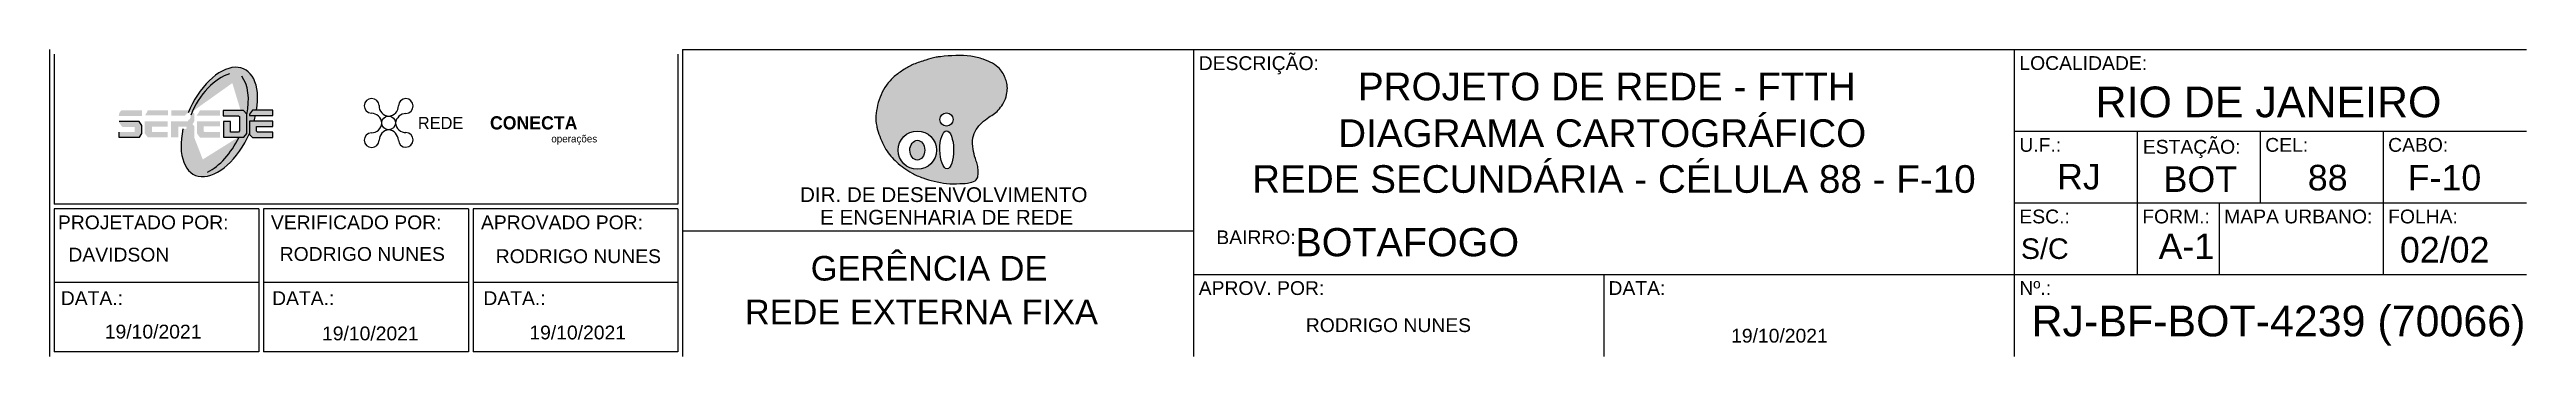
# Model space of a CAD drawing. Header units: metres. Extents: x -36 to 590097, y -8 to 9716508.
# Drawn here: x 589647.9 to 590096.7, y 9714557.3 to 9714613.1 of the extents above; entities that cross this region are included whole.
import ezdxf
from ezdxf.enums import TextEntityAlignment as Align

# ---------------------------------------------------------------- set-up
doc = ezdxf.new("R2010")
doc.units = ezdxf.units.M
doc.header["$LTSCALE"] = 0.5
doc.header["$MEASUREMENT"] = 0
doc.styles.add('ARIAL', font='arial.ttf')
doc.styles.add('NORMOGRAFO', font='arial.ttf')
doc.styles.add('ROMANS', font='arial.ttf')
doc.styles.get("Standard").update_dxf_attribs({"font": 'arial.ttf'})

msp = doc.modelspace()

# ---------------------------------------------------------------- texts
for s, height, style, p in [('DESCRIÇÃO:', 2.506, 'ROMANS', (589856.11, 9714609.32)), ('LOCALIDADE:', 2.5059, 'ROMANS', (590004.81, 9714609.34)), ('U.F.:', 2.506, 'ROMANS', (590004.81, 9714594.49)), ('ESTAÇÃO:', 2.506, 'ROMANS', (590027.18, 9714594.14)), ('CEL:', 2.506, 'ROMANS', (590049.36, 9714594.49)), ('CABO:', 2.506, 'ROMANS', (590071.63, 9714594.49)), ('PROJETADO POR:', 2.505, 'ROMANS', (589649.41, 9714580.43)), ('VERIFICADO POR:', 2.505, 'ROMANS', (589688, 9714580.43)), ('APROVADO POR:', 2.505, 'ROMANS', (589726.06, 9714580.43)), ('ESC.:', 2.506, 'ROMANS', (590004.81, 9714581.5)), ('FORM.:', 2.506, 'ROMANS', (590027.08, 9714581.5)), ('MAPA URBANO:', 2.5059, 'ROMANS', (590041.93, 9714581.5)), ('FOLHA:', 2.506, 'ROMANS', (590071.63, 9714581.5)), ('BAIRRO:', 2.506, 'ROMANS', (589859.3, 9714577.73)), ('S/C', 3.725, 'ARIAL', (590005.08, 9714575.05)), ('DAVIDSON', 2.505, 'ROMANS', (589651.31, 9714574.58)), ('RODRIGO NUNES', 2.505, 'ROMANS', (589689.59, 9714574.7)), ('RODRIGO NUNES', 2.505, 'ROMANS', (589728.74, 9714574.29)), ('GERÊNCIA DE', 4.455, 'NORMOGRAFO', (589785.81, 9714571.13)), ('DATA.:', 2.505, 'ROMANS', (589649.93, 9714566.68)), ('DATA.:', 2.505, 'ROMANS', (589688.22, 9714566.68)), ('DATA.:', 2.505, 'ROMANS', (589726.5, 9714566.68)), ('APROV. POR:', 2.5059, 'ROMANS', (589856.11, 9714568.51)), ('DATA:', 2.506, 'ROMANS', (589930.36, 9714568.51)), ('Nº.:', 2.506, 'ROMANS', (590004.81, 9714568.51)), ('REDE EXTERNA FIXA', 4.455, 'NORMOGRAFO', (589773.88, 9714563.2)), ('RODRIGO NUNES', 2.505, 'ROMANS', (589875.52, 9714561.78)), ('19/10/2021', 2.505, 'ROMANS', (589657.9, 9714560.61)), ('19/10/2021', 2.505, 'ROMANS', (589697.26, 9714560.28)), ('19/10/2021', 2.505, 'ROMANS', (589734.83, 9714560.45)), ('19/10/2021', 2.505, 'ROMANS', (589952.58, 9714559.87))]:
    msp.add_text(s, height=height, dxfattribs=dict(style=style)).set_placement(p)
at = {"style": 'NORMOGRAFO'}
for s, p in [('PROJETO DE REDE - FTTH ', (589884.95, 9714603.83)), ('DIAGRAMA CARTOGRÁFICO', (589881.38, 9714595.37)), (' REDE SECUNDÁRIA - CÉLULA 88 - F-10', (589863.85, 9714587.05))]:
    msp.add_text(s, height=5.0119, rotation=359.9994, dxfattribs=at).set_placement(p)
for s, height, p in [('RIO DE JANEIRO', 5.5687, (590049.95, 9714600.76)), ('RJ', 4.641, (590015.6, 9714587.65)), ('BOT', 4.641, (590037.6, 9714587.21)), ('88', 4.641, (590060.68, 9714587.48)), ('F-10', 4.641, (590081.84, 9714587.48)), ('DIR. DE DESENVOLVIMENTO ', 2.673, (589810.43, 9714585.38)), ('E ENGENHARIA DE REDE', 2.673, (589810.43, 9714581.28)), ('A-1', 4.641, (590035.08, 9714575.01)), ('02/02', 4.641, (590081.88, 9714574.4)), ('RJ-BF-BOT-4239 (70066)', 5.5687, (590051.76, 9714561))]:
    msp.add_text(s, height=height, dxfattribs=at).set_placement(p, align=Align.CENTER)
at = {"linetype": 'ByBlock', "style": 'ARIAL'}
msp.add_text('BOTAFOGO', height=5.121, dxfattribs=at).set_placement((589873.63, 9714575.53))

# ---------------------------------------------------------------- blocks, each defined once
blk = doc.blocks.new('LOGOTIPO REDE CONECTA')
h = blk.add_hatch(color=40)
h.dxf.hatch_style = 1
h.paths.add_polyline_path([(2086.69, 1517.06), (2086.35, 1517.06, 0.924122), (2086.45, 1514.05, -0.371445), (2088.58, 1512.06, -0.414214), (2089.98, 1513.46, -0.416703), (2088.03, 1515.6, 0.373404)])
h.paths.add_polyline_path([(2094.98, 1515.35), (2094.98, 1515.68, 0.929009), (2091.96, 1515.58, -0.416703), (2089.99, 1513.46, -0.414214), (2091.38, 1512.04, -0.371445), (2093.52, 1514.01, 0.373557)])
h.paths.add_polyline_path([(2093.52, 1510.11, -0.416703), (2091.38, 1512.06, -0.414214), (2089.98, 1510.66, -0.371445), (2091.96, 1508.54, 0.924122), (2094.98, 1508.43), (2094.98, 1508.77, 0.373404)])
h.paths.add_polyline_path([(2089.99, 1510.66, -0.414214), (2088.58, 1512.04, -0.416703), (2086.46, 1510.07, 0.913444), (2086.31, 1507.06), (2086.73, 1507.06, 0.364971), (2088.04, 1508.51, -0.371445)])
at = {"color": 40}
for points in [[(2086.46, 1514.05, -0.370562), (2088.58, 1512.06)], [(2088.03, 1515.6, 0.416703), (2089.98, 1513.46)], [(2091.96, 1515.58, -0.416703), (2089.99, 1513.46)], [(2093.52, 1514.01, 0.370562), (2091.38, 1512.04)], [(2086.46, 1510.07, 0.416703), (2088.58, 1512.04)], [(2088.04, 1508.52, -0.370562), (2089.99, 1510.66)], [(2091.96, 1508.54, 0.370562), (2089.98, 1510.66)], [(2093.52, 1510.11, -0.416703), (2091.38, 1512.06)]]:
    blk.add_lwpolyline(points, format="xyb", dxfattribs=at)
blk.add_circle((2089.98, 1512.06), 1.4, dxfattribs=at)
for centre, start, end in [((2086.52, 1515.56), 1.6038, 267.7221), ((2093.47, 1515.52), 271.6274, 177.7457), ((2086.52, 1508.56), 92.3533, 358.4716), ((2093.47, 1508.6), 182.2779, 88.3962)]:
    blk.add_arc(centre, 1.51, start, end, dxfattribs=at)
at = {"width": 46.3583, "attachment_point": 1}
for s, insert, char_height in [('{\\fBankGothic Md BT|b0|i0|c0|p34;REDE }', (2095.94, 1513.31), 2.5), ('{\\fBankGothic Md BT|b1|i0|c0|p34; CONECTA}', (2109.67, 1513.43), 2.7)]:
    blk.add_mtext(s, dxfattribs=dict(at, insert=insert, char_height=char_height))
at = {"color": 40, "insert": (2123.2, 1509.58), "char_height": 1.5, "width": 46.3583, "attachment_point": 1}
blk.add_mtext('{\\fBankGothic Md BT|b0|i0|c0|p34;operações }', dxfattribs=at)
blk = doc.blocks.new('OI')
h = blk.add_hatch(color=40)
edge = h.paths.add_edge_path()
edge.add_spline(control_points=[(4.35, -0.67), (3.92, -0.99), (3.26, -1.5), (2.81, -2.59), (2.9, -3.5), (3.06, -4.27), (3.31, -4.85), (3.37, -5.39), (3.4, -5.88), (3.2, -6.4), (2.54, -6.61), (1.65, -6.63), (0.55, -6.67), (-0.56, -6.42), (-1.61, -6.14), (-2.77, -5.61), (-3.92, -4.77), (-4.89, -3.7), (-5.34, -2.65), (-5.6, -1.94), (-5.85, -0.96), (-5.71, 0.47), (-5.1, 2.02), (-4.14, 3.02), (-3.3, 3.61), (-2.37, 4.16), (-1.36, 4.44), (-0.56, 4.7), (0.79, 4.85), (2.24, 4.97), (3.79, 4.57), (4.67, 4.21), (5.44, 3.65), (5.76, 2.99), (6.03, 2.21), (6.01, 1.46), (5.72, 0.64), (5.31, 0.08), (4.88, -0.38), (4.51, -0.55), (4.35, -0.67)], knot_values=[0, 0, 0, 0, 1.60434, 2.417191, 3.427595, 4.282808, 4.776746, 5.304182, 5.888771, 6.258406, 6.858137, 7.79129, 8.986195, 10.124242, 11.187857, 12.242908, 13.953784, 15.414161, 16.515391, 17.349188, 17.675853, 19.552021, 21.515531, 22.568638, 23.63245, 24.621084, 25.782718, 26.745347, 27.142653, 29.870543, 31.004649, 31.921532, 32.709589, 33.801391, 34.042471, 35.192333, 35.971461, 36.628871, 37.254359, 37.836911, 37.836911, 37.836911, 37.836911], degree=3, periodic=0)
h.paths.add_polyline_path([(1.13, -0.87, -1), (-0.04, -0.87, -1)], flags=16)
edge = h.paths.add_edge_path(flags=16)
edge.add_ellipse((0.56, -3.59), major_axis=(-0.02, 1.71), ratio=0.361305, start_angle=0, end_angle=360)
h.paths.add_polyline_path([(-0.36, -3.62, -1), (-3.8, -3.62, -1)], flags=16)
edge = h.paths.add_edge_path(flags=0)
edge.add_ellipse((-2.08, -3.62), major_axis=(0, 0.885), ratio=0.758294, start_angle=0, end_angle=360)
at = {"color": 40}
for centre, radius in [((-2.08, -3.62), 1.72), ((0.54, -0.87), 0.587)]:
    blk.add_circle(centre, radius, dxfattribs=at)
blk.add_ellipse((0.56, -3.59), major_axis=(-0.02, 1.71), ratio=0.361305, dxfattribs=at)
blk.add_ellipse((-2.08, -3.62), major_axis=(0, 0.885), ratio=0.758294, start_param=-3.141592653589792, end_param=3.141592653589792, dxfattribs=at)
at = {"color": 40, "start_tangent": (-0.800898, -0.598801), "end_tangent": (-0.800898, -0.598801)}
blk.add_spline([(4.35, -0.67), (3.2, -1.78), (2.9, -2.54), (2.92, -3.55), (3.12, -4.38), (3.28, -4.85), (3.37, -5.37), (3.35, -5.95), (3.2, -6.29), (2.66, -6.55), (1.73, -6.63), (0.54, -6.62), (-0.58, -6.41), (-1.6, -6.11), (-2.56, -5.67), (-3.95, -4.67), (-4.89, -3.56), (-5.37, -2.56), (-5.64, -1.78), (-5.72, -1.46), (-5.63, 0.42), (-4.84, 2.22), (-4.13, 2.99), (-3.27, 3.62), (-2.4, 4.09), (-1.3, 4.47), (-0.37, 4.72), (0.02, 4.77), (2.75, 4.8), (3.85, 4.53), (4.69, 4.16), (5.31, 3.68), (5.85, 2.73), (5.93, 2.5), (5.94, 1.35), (5.67, 0.62), (5.29, 0.08), (4.84, -0.36), (4.35, -0.67)], degree=3, dxfattribs=at)

# ---------------------------------------------------------------- hatches: boundary and pattern name
h = msp.add_hatch(color=30)
h.dxf.hatch_style = 1
edge = h.paths.add_edge_path()
edge.add_ellipse((589678.65, 9714599.9), major_axis=(-4.47, -9.61), ratio=0.55186, start_angle=476.7661, end_angle=631.9723)
edge.add_ellipse((589678.65, 9714599.9), major_axis=(-4.47, -9.61), ratio=0.55186, start_angle=271.9723, end_angle=274.9122)
edge.add_ellipse((589672.93, 9714600.86), major_axis=(-0.215, -0.658), ratio=0.777489, start_angle=129.8666, end_angle=197.4796, ccw=False)
edge.add_ellipse((589679.07, 9714599.36), major_axis=(-4.24, -9.11), ratio=0.582596, start_angle=270.5363, end_angle=274.2423, ccw=False)
edge.add_ellipse((589679.07, 9714599.36), major_axis=(-4.24, -9.11), ratio=0.582596, start_angle=206.259, end_angle=270.5363, ccw=False)
edge.add_arc((589681.21, 9714606.31), 2.41, 50.9681, 106.8634, ccw=False)
edge.add_ellipse((589677.06, 9714599.9), major_axis=(-4.35, -9.35), ratio=0.567494, start_angle=112.4405, end_angle=163.7553, ccw=False)
edge.add_line((589683.63, 9714601.18), (589683.63, 9714597.78))
edge.add_line((589683.63, 9714597.78), (589683.11, 9714597.12))
edge.add_line((589683.11, 9714597.12), (589682.22, 9714597.12))
edge.add_ellipse((589677.06, 9714599.9), major_axis=(-4.35, -9.35), ratio=0.567494, start_angle=34.9099, end_angle=88.0745, ccw=False)
edge.add_arc((589675.48, 9714593.5), 2.88, 220.5057, 291.4735, ccw=False)
edge.add_ellipse((589679.07, 9714599.36), major_axis=(-4.24, -9.11), ratio=0.582596, start_angle=289.6432, end_angle=340.2069, ccw=False)
edge.add_line((589672.65, 9714598.63), (589672.07, 9714598.63))
edge.add_ellipse((589678.65, 9714599.9), major_axis=(-4.47, -9.61), ratio=0.55186, start_angle=291.7687, end_angle=452.322)
edge.add_line((589684.13, 9714597.82), (589684.13, 9714600.03))
edge.add_line((589684.13, 9714600.03), (589684.94, 9714600.03))
edge.add_ellipse((589678.65, 9714599.9), major_axis=(-4.47, -9.61), ratio=0.55186, start_angle=465.1726, end_angle=471.3327)
edge.add_line((589685.22, 9714601.1), (589684.13, 9714601.1))
edge.add_line((589684.13, 9714601.1), (589684.13, 9714601.34))
edge.add_line((589684.13, 9714601.34), (589684.69, 9714602.02))
edge.add_line((589684.69, 9714602.02), (589685.4, 9714602.02))
h = msp.add_hatch(color=30)
h.dxf.hatch_style = 1
h.paths.add_polyline_path([(589664.65, 9714602.01), (589660.94, 9714602.01, 0.255902), (589660.44, 9714601), (589664.65, 9714601)])
h.paths.add_polyline_path([(589664.1, 9714600), (589660.48, 9714600), (589660.48, 9714599.82), (589661.09, 9714598.97), (589663.32, 9714598.97), (589663.32, 9714598.07), (589660.44, 9714598.07), (589660.44, 9714597.17), (589664.21, 9714597.17), (589664.64, 9714597.8), (589664.64, 9714599.29)])
h.paths.add_polyline_path([(589669.32, 9714600.03), (589665.13, 9714600.03), (589665.13, 9714597.82), (589665.69, 9714597.14), (589669.31, 9714597.14), (589669.31, 9714598.07), (589666.44, 9714598.07), (589666.44, 9714599.04), (589669.32, 9714599.04)])
h.paths.add_polyline_path([(589669.35, 9714602.03), (589665.72, 9714602.03), (589665.2, 9714601.08), (589669.35, 9714601.08)])
h = msp.add_hatch(color=200)
h.dxf.hatch_style = 1
edge = h.paths.add_edge_path()
edge.add_ellipse((589672.93, 9714600.86), major_axis=(-0.215, -0.658), ratio=0.777489, start_angle=197.4796, end_angle=265.5848, ccw=False)
edge.add_ellipse((589678.65, 9714599.9), major_axis=(-4.47, -9.61), ratio=0.55186, start_angle=631.9723, end_angle=634.9122, ccw=False)
edge.add_line((589673.2, 9714602.03), (589669.93, 9714602.03))
edge.add_line((589669.93, 9714602.03), (589669.93, 9714601.07))
edge.add_line((589669.93, 9714601.07), (589672.44, 9714601.07))
edge = h.paths.add_edge_path()
edge.add_line((589673.8, 9714599.49), (589674.11, 9714600.02))
edge.add_line((589674.11, 9714600.02), (589674.11, 9714601.45))
edge.add_line((589674.11, 9714601.45), (589673.72, 9714601.74))
edge.add_ellipse((589679.07, 9714599.36), major_axis=(-4.24, -9.11), ratio=0.582596, start_angle=270.5363, end_angle=274.2423)
edge.add_ellipse((589672.93, 9714600.86), major_axis=(-0.215, -0.658), ratio=0.777489, start_angle=33.1212, end_angle=129.8666, ccw=False)
edge.add_line((589673.03, 9714600.21), (589672.95, 9714600.01))
edge.add_line((589672.95, 9714600.01), (589669.91, 9714600.01))
edge.add_line((589669.91, 9714600.01), (589669.91, 9714597.11))
edge.add_line((589669.91, 9714597.11), (589671.24, 9714597.11))
edge.add_line((589671.24, 9714597.11), (589671.24, 9714599.07))
edge.add_line((589671.24, 9714599.07), (589672.68, 9714599.07))
edge.add_line((589672.68, 9714599.07), (589672.81, 9714598.9))
edge.add_line((589672.81, 9714598.9), (589672.81, 9714597.08))
edge.add_line((589672.81, 9714597.08), (589674.13, 9714597.08))
edge.add_line((589674.13, 9714597.08), (589674.13, 9714599.11))
edge.add_line((589674.13, 9714599.11), (589673.8, 9714599.49))
h.paths.add_polyline_path([(589678.78, 9714602.04), (589675.19, 9714602.04), (589674.56, 9714601.06), (589678.78, 9714601.06)])
h.paths.add_polyline_path([(589678.75, 9714600.01), (589674.6, 9714600.01), (589674.6, 9714597.85), (589675.13, 9714597.08), (589678.78, 9714597.08), (589678.78, 9714598.08), (589676, 9714598.08), (589675.84, 9714598.2), (589675.84, 9714599.1), (589678.75, 9714599.1)])
h.paths.add_polyline_path([(589683.02, 9714602.01), (589679.35, 9714602.01), (589679.35, 9714601.04), (589682.12, 9714601.04), (589682.28, 9714600.9), (589682.28, 9714598.3), (589682.12, 9714598.04), (589680.68, 9714598.04), (589680.68, 9714600.01), (589679.39, 9714600.01), (589679.39, 9714597.12), (589683.11, 9714597.12), (589683.63, 9714597.78), (589683.63, 9714601.33)])
h.paths.add_polyline_path([(589688.34, 9714602.02), (589684.69, 9714602.02), (589684.13, 9714601.34), (589684.13, 9714601.1), (589688.34, 9714601.1)])
h.paths.add_polyline_path([(589685.39, 9714599.09), (589688.34, 9714599.09), (589688.34, 9714600.03), (589684.13, 9714600.03), (589684.13, 9714597.61), (589684.65, 9714597.1), (589688.34, 9714597.1), (589688.34, 9714598.05), (589685.54, 9714598.05), (589685.39, 9714598.21)])

# ---------------------------------------------------------------- linework, layer by layer
for p, q in [((589647.89, 9714613.04), (589647.89, 9714557.37)), ((589648.72, 9714612.2), (589648.72, 9714585)), ((589761.73, 9714612.2), (589761.73, 9714585)), ((589762.57, 9714613.06), (590096.69, 9714613.06)), ((589762.57, 9714613.06), (589762.57, 9714557.37)), ((589855.18, 9714613.03), (589855.18, 9714557.34)), ((590003.88, 9714613.06), (590003.88, 9714557.37)), ((590003.88, 9714598.21), (590096.69, 9714598.21)), ((590026.16, 9714598.21), (590026.16, 9714572.22)), ((590048.43, 9714598.21), (590048.43, 9714585.21)), ((590070.71, 9714598.21), (590070.71, 9714572.22)), ((589761.73, 9714585), (589648.72, 9714585)), ((589648.72, 9714584.16), (589648.72, 9714558.21)), ((589685.84, 9714584.16), (589648.72, 9714584.16)), ((589685.84, 9714584.16), (589685.84, 9714558.21)), ((589723.78, 9714584.16), (589686.67, 9714584.16)), ((589686.67, 9714584.16), (589686.67, 9714558.21)), ((589723.78, 9714584.16), (589723.78, 9714558.21)), ((589724.62, 9714584.16), (589724.62, 9714558.21)), ((589761.73, 9714584.16), (589724.62, 9714584.16)), ((589761.73, 9714584.16), (589761.73, 9714558.21)), ((590003.88, 9714585.21), (590096.69, 9714585.21)), ((590041.01, 9714585.21), (590041.01, 9714572.22)), ((589762.57, 9714580.12), (589855.18, 9714580.12)), ((589685.84, 9714570.77), (589648.72, 9714570.77)), ((589723.78, 9714570.77), (589686.67, 9714570.77)), ((589761.73, 9714570.77), (589724.62, 9714570.77)), ((589855.18, 9714572.22), (590003.88, 9714572.22)), ((589929.53, 9714572.22), (589929.53, 9714557.37)), ((590003.88, 9714572.22), (590096.69, 9714572.22)), ((589685.84, 9714558.21), (589648.72, 9714558.21)), ((589723.78, 9714558.21), (589686.67, 9714558.21)), ((589761.73, 9714558.21), (589724.62, 9714558.21))]:
    msp.add_line(p, q)
at = {"color": 200}
for points in [[(589679.35, 9714602.01), (589679.35, 9714601.04), (589682.12, 9714601.04), (589682.28, 9714600.9), (589682.28, 9714598.3), (589682.12, 9714598.04), (589680.68, 9714598.04), (589680.68, 9714600.01), (589679.39, 9714600.01), (589679.39, 9714597.12), (589683.11, 9714597.12), (589683.63, 9714597.78), (589683.63, 9714601.33), (589683.02, 9714602.01), (589679.35, 9714602.01)], [(589684.13, 9714601.34), (589684.13, 9714601.1), (589688.34, 9714601.1), (589688.34, 9714602.02), (589684.69, 9714602.02), (589684.13, 9714601.34)], [(589684.13, 9714600.03), (589684.13, 9714597.61), (589684.65, 9714597.1), (589688.34, 9714597.1), (589688.34, 9714598.05), (589685.54, 9714598.05), (589685.39, 9714598.21), (589685.39, 9714599.09), (589688.34, 9714599.09), (589688.34, 9714600.03), (589684.13, 9714600.03)]]:
    msp.add_lwpolyline(points, dxfattribs=at)
at = {"color": 30}
for points in [[(589660.44, 9714597.17), (589664.21, 9714597.17), (589664.64, 9714597.8), (589664.64, 9714599.29), (589664.1, 9714600), (589660.48, 9714600)], [(589660.44, 9714598.07), (589660.44, 9714597.17)]]:
    msp.add_lwpolyline(points, dxfattribs=at)
for centre, major_axis, ratio, start_param, end_param in [((589678.65, 9714599.9), (-4.47, -9.61), 0.55186, 8.321139, 11.081308), ((589679.07, 9714599.36), (-4.24, -9.11), 0.582596, 3.599899, 4.786431), ((589677.06, 9714599.9), (-4.35, -9.35), 0.567494, 1.962457, 2.85807), ((589678.65, 9714599.9), (-4.47, -9.61), 0.55186, 8.118794, 8.226307), ((589678.65, 9714599.9), (-4.47, -9.61), 0.55186, 5.092324, 7.894508), ((589677.06, 9714599.9), (-4.35, -9.35), 0.567494, 0.609293, 1.537191)]:
    msp.add_ellipse(centre, major_axis=major_axis, ratio=ratio, start_param=start_param, end_param=end_param, dxfattribs=at)

# ---------------------------------------------------------------- block references
at = {"color": 7, "xscale": 2.020788000331844, "yscale": 2.020788000896573, "zscale": 2.020788000312979, "rotation": 0.1532895963212199}
msp.add_blockref('OI', (589809.31, 9714602.11), dxfattribs=at)
at = {"xscale": 0.8874063031980768, "yscale": 0.8874063026160002, "zscale": 0.8874063031057787}
msp.add_blockref('LOGOTIPO REDE CONECTA', (587854.67, 9713257.91), dxfattribs=at)

msp.set_redraw_order([(e.dxf.handle, doc.entitydb.next_handle()) for e in msp.query("TEXT MTEXT ATTDEF DIMENSION ARC_DIMENSION")])  # texts and dimensions are drawn at this point

doc.saveas('drawing.dxf')
